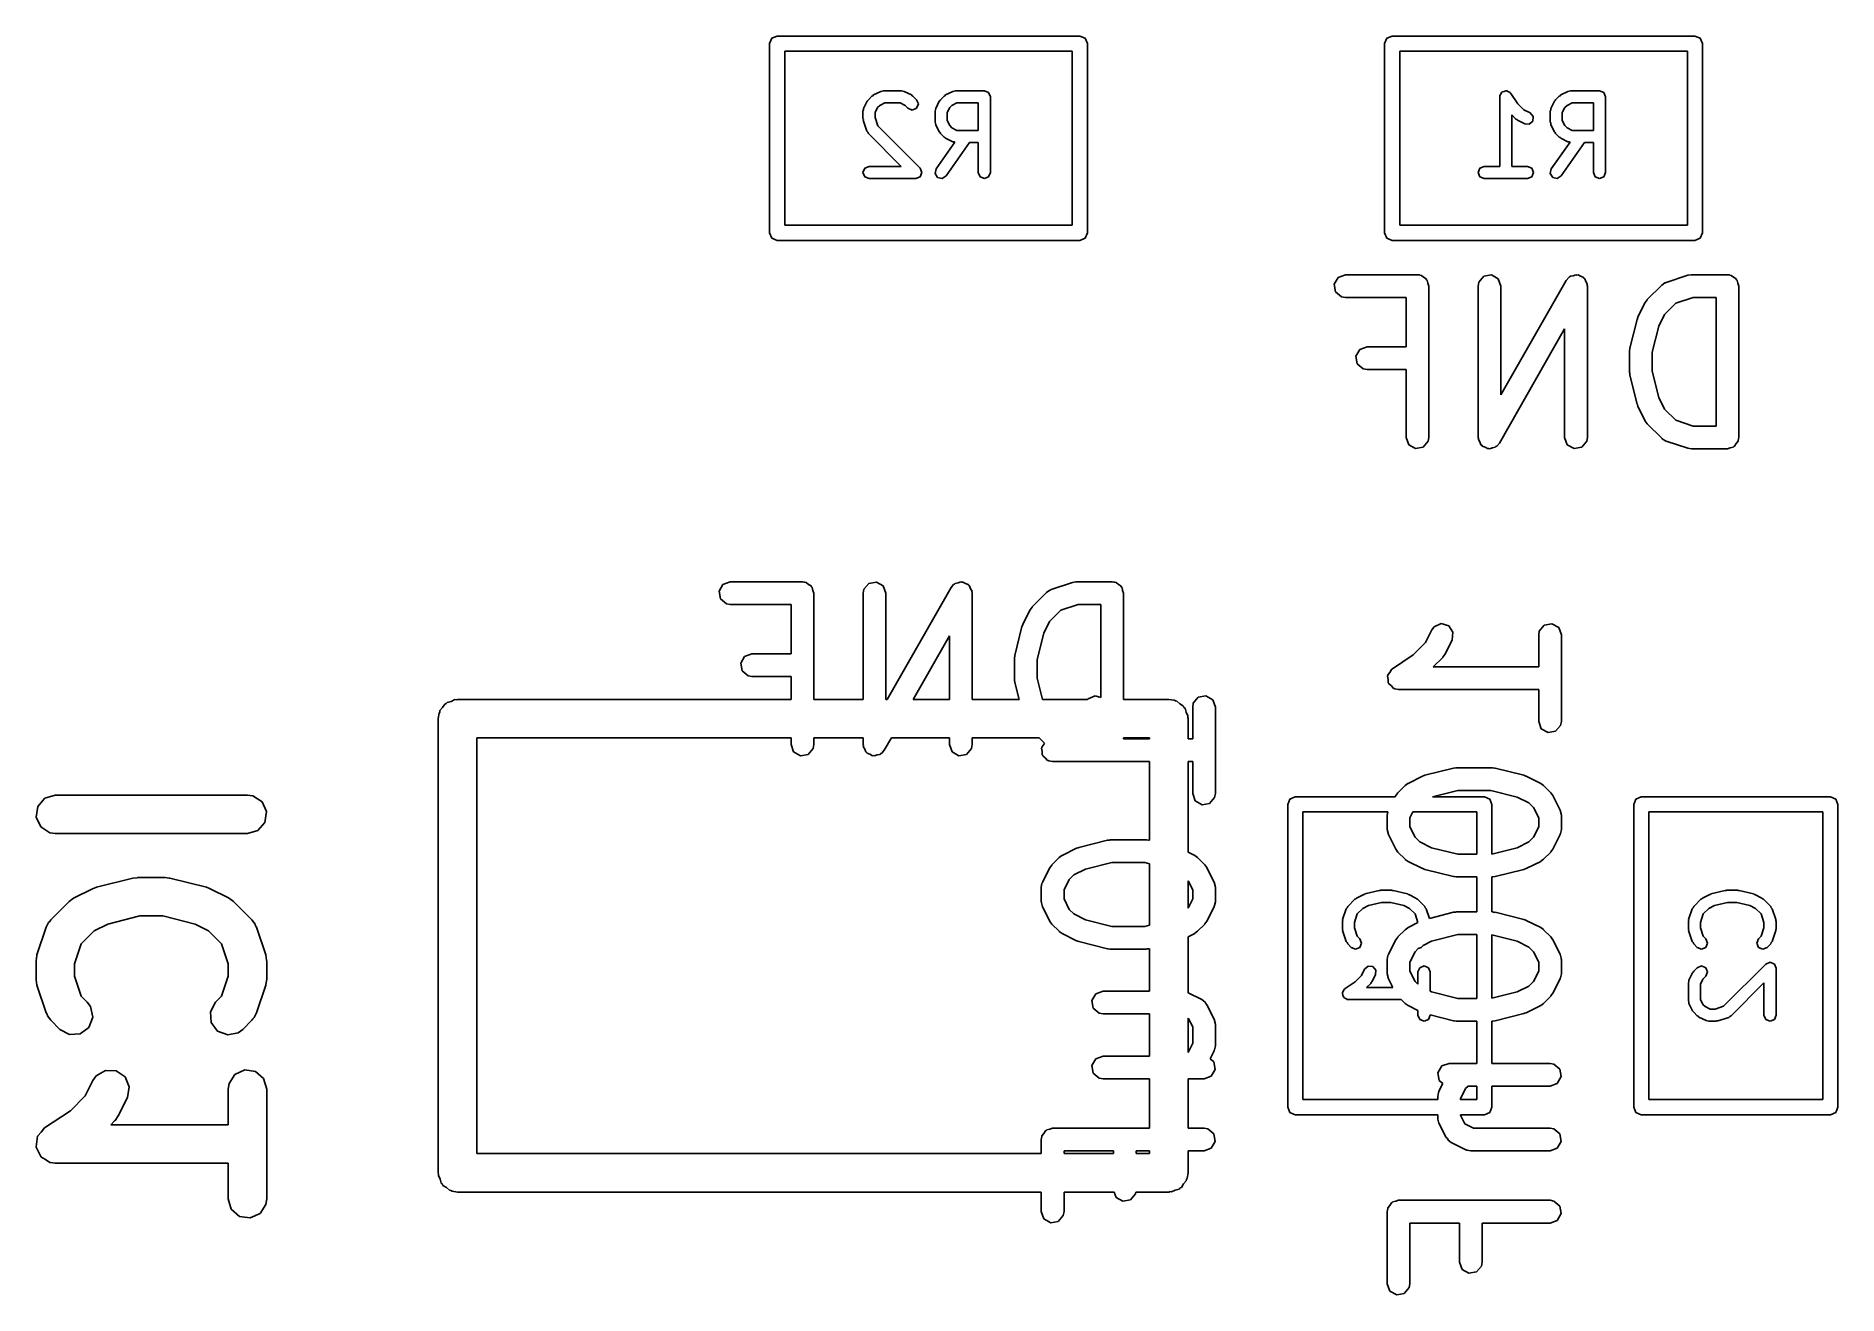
# Model space of a CAD drawing. Extents: x 5.058 to 5.527, y -4.411 to -4.083.
import ezdxf

# ---------------------------------------------------------------- set-up
doc = ezdxf.new("R2010")
doc.units = 0
doc.header["$MEASUREMENT"] = 0
doc.layers.add('BLACK', color=7, linetype='CONTINUOUS')

msp = doc.modelspace()

# ---------------------------------------------------------------- linework, layer by layer
at = {"layer": 'BLACK', "linetype": 'CONTINUOUS'}
for p, q in [((5.24866, -4.08539), (5.24924, -4.084)), ((5.24866, -4.13461), (5.24866, -4.08539)), ((5.24924, -4.084), (5.25063, -4.08343)), ((5.25063, -4.08343), (5.32937, -4.08343)), ((5.32937, -4.08343), (5.33076, -4.084)), ((5.33076, -4.084), (5.33134, -4.08539)), ((5.33134, -4.08539), (5.33134, -4.13461)), ((5.40866, -4.08539), (5.40924, -4.084)), ((5.40866, -4.13461), (5.40866, -4.08539)), ((5.40924, -4.084), (5.41063, -4.08343)), ((5.41063, -4.08343), (5.48937, -4.08343)), ((5.48937, -4.08343), (5.49076, -4.084)), ((5.49076, -4.084), (5.49134, -4.08539)), ((5.49134, -4.08539), (5.49134, -4.13461)), ((5.2526, -4.08736), (5.2526, -4.13264)), ((5.3274, -4.08736), (5.2526, -4.08736)), ((5.3274, -4.13264), (5.3274, -4.08736)), ((5.4126, -4.08736), (5.4126, -4.13264)), ((5.4874, -4.08736), (5.4126, -4.08736)), ((5.4874, -4.13264), (5.4874, -4.08736)), ((5.27312, -4.10227), (5.27406, -4.10039)), ((5.27406, -4.10039), (5.27426, -4.10022)), ((5.27426, -4.10022), (5.27436, -4.09998)), ((5.27436, -4.09998), (5.27529, -4.09904)), ((5.27529, -4.09904), (5.27553, -4.09894)), ((5.27553, -4.09894), (5.2757, -4.09875)), ((5.2757, -4.09875), (5.27758, -4.09781)), ((5.27865, -4.10079), (5.27734, -4.10145)), ((5.27758, -4.09781), (5.27794, -4.09779)), ((5.27794, -4.09779), (5.27828, -4.09765)), ((5.27828, -4.09765), (5.28297, -4.09765)), ((5.2826, -4.10079), (5.27865, -4.10079)), ((5.28391, -4.10145), (5.2826, -4.10079)), ((5.28297, -4.09765), (5.28331, -4.09779)), ((5.28331, -4.09779), (5.28367, -4.09781)), ((5.28367, -4.09781), (5.28555, -4.09875)), ((5.28555, -4.09875), (5.28572, -4.09894)), ((5.28572, -4.09894), (5.28596, -4.09904)), ((5.28596, -4.09904), (5.2869, -4.09998)), ((5.2869, -4.09998), (5.28736, -4.10109)), ((5.28736, -4.10109), (5.2869, -4.10221)), ((5.29187, -4.10227), (5.29281, -4.10039)), ((5.29281, -4.10039), (5.29301, -4.10022)), ((5.29301, -4.10022), (5.2931, -4.09998)), ((5.2931, -4.09998), (5.29404, -4.09904)), ((5.29404, -4.09904), (5.29428, -4.09894)), ((5.29428, -4.09894), (5.29445, -4.09875)), ((5.29445, -4.09875), (5.29633, -4.09781)), ((5.2974, -4.10079), (5.29609, -4.10145)), ((5.29633, -4.09781), (5.29669, -4.09779)), ((5.29669, -4.09779), (5.29703, -4.09765)), ((5.29703, -4.09765), (5.30453, -4.09765)), ((5.30295, -4.10079), (5.2974, -4.10079)), ((5.30295, -4.10796), (5.30295, -4.10079)), ((5.30453, -4.09765), (5.30564, -4.09811)), ((5.30564, -4.09811), (5.3061, -4.09922)), ((5.3061, -4.09922), (5.3061, -4.11891)), ((5.43858, -4.09922), (5.43864, -4.09907)), ((5.43858, -4.11733), (5.43858, -4.09922)), ((5.43861, -4.09891), (5.43887, -4.09853)), ((5.43864, -4.09907), (5.43861, -4.09891)), ((5.43887, -4.09853), (5.43904, -4.09811)), ((5.43904, -4.09811), (5.43919, -4.09804)), ((5.43919, -4.09804), (5.43928, -4.09791)), ((5.43928, -4.09791), (5.43973, -4.09782)), ((5.43973, -4.09782), (5.44016, -4.09765)), ((5.44016, -4.09765), (5.44031, -4.09771)), ((5.44031, -4.09771), (5.44047, -4.09768)), ((5.44047, -4.09768), (5.44085, -4.09793)), ((5.44085, -4.09793), (5.44127, -4.09811)), ((5.44127, -4.09811), (5.44133, -4.09826)), ((5.44133, -4.09826), (5.44147, -4.09835)), ((5.44147, -4.09835), (5.44326, -4.10103)), ((5.44326, -4.10103), (5.44484, -4.10261)), ((5.45187, -4.10227), (5.45281, -4.10039)), ((5.45281, -4.10039), (5.45301, -4.10022)), ((5.45301, -4.10022), (5.4531, -4.09998)), ((5.4531, -4.09998), (5.45404, -4.09904)), ((5.45404, -4.09904), (5.45428, -4.09894)), ((5.45428, -4.09894), (5.45445, -4.09875)), ((5.45445, -4.09875), (5.45633, -4.09781)), ((5.4574, -4.10079), (5.45609, -4.10145)), ((5.45633, -4.09781), (5.45669, -4.09779)), ((5.45669, -4.09779), (5.45703, -4.09765)), ((5.45703, -4.09765), (5.46453, -4.09765)), ((5.46295, -4.10079), (5.4574, -4.10079)), ((5.46295, -4.10796), (5.46295, -4.10079)), ((5.46453, -4.09765), (5.46564, -4.09811)), ((5.46564, -4.09811), (5.4661, -4.09922)), ((5.4661, -4.09922), (5.4661, -4.11891)), ((5.27296, -4.10297), (5.2731, -4.10263)), ((5.27296, -4.10484), (5.27296, -4.10297)), ((5.27306, -4.10508), (5.27296, -4.10484)), ((5.27304, -4.10534), (5.27306, -4.10508)), ((5.27398, -4.10815), (5.27304, -4.10534)), ((5.2731, -4.10263), (5.27312, -4.10227)), ((5.27676, -4.10203), (5.27611, -4.10334)), ((5.27611, -4.10334), (5.27611, -4.10459)), ((5.27611, -4.10459), (5.27685, -4.10681)), ((5.27734, -4.10145), (5.27676, -4.10203)), ((5.28467, -4.10221), (5.28391, -4.10145)), ((5.28578, -4.10267), (5.28467, -4.10221)), ((5.2869, -4.10221), (5.28578, -4.10267)), ((5.29171, -4.10297), (5.29185, -4.10263)), ((5.29171, -4.10578), (5.29171, -4.10297)), ((5.29185, -4.10612), (5.29171, -4.10578)), ((5.29185, -4.10263), (5.29187, -4.10227)), ((5.29551, -4.10203), (5.29486, -4.10334)), ((5.29486, -4.10334), (5.29486, -4.10541)), ((5.29486, -4.10541), (5.29551, -4.10672)), ((5.29609, -4.10145), (5.29551, -4.10203)), ((5.44279, -4.10502), (5.44173, -4.10396)), ((5.44173, -4.10396), (5.44173, -4.11733)), ((5.44303, -4.10512), (5.44279, -4.10502)), ((5.4432, -4.10532), (5.44303, -4.10512)), ((5.44508, -4.10625), (5.4432, -4.10532)), ((5.44484, -4.10261), (5.44649, -4.10344)), ((5.44719, -4.10555), (5.44628, -4.10634)), ((5.44649, -4.10344), (5.44728, -4.10435)), ((5.44728, -4.10435), (5.44719, -4.10555)), ((5.45171, -4.10297), (5.45185, -4.10263)), ((5.45171, -4.10578), (5.45171, -4.10297)), ((5.45185, -4.10612), (5.45171, -4.10578)), ((5.45185, -4.10263), (5.45187, -4.10227)), ((5.45551, -4.10203), (5.45486, -4.10334)), ((5.45486, -4.10334), (5.45486, -4.10541)), ((5.45486, -4.10541), (5.45551, -4.10672)), ((5.45609, -4.10145), (5.45551, -4.10203)), ((5.27422, -4.10843), (5.27398, -4.10815)), ((5.27436, -4.10877), (5.27422, -4.10843)), ((5.28292, -4.11733), (5.27436, -4.10877)), ((5.27685, -4.10681), (5.28783, -4.11779)), ((5.29187, -4.10649), (5.29185, -4.10612)), ((5.29281, -4.10836), (5.29187, -4.10649)), ((5.29301, -4.10853), (5.29281, -4.10836)), ((5.2931, -4.10877), (5.29301, -4.10853)), ((5.29404, -4.10971), (5.2931, -4.10877)), ((5.29428, -4.10981), (5.29404, -4.10971)), ((5.29445, -4.11), (5.29428, -4.10981)), ((5.29633, -4.11094), (5.29445, -4.11)), ((5.29551, -4.10672), (5.29609, -4.1073)), ((5.29609, -4.1073), (5.2974, -4.10796)), ((5.2974, -4.10796), (5.30295, -4.10796)), ((5.44628, -4.10634), (5.44508, -4.10625)), ((5.45187, -4.10649), (5.45185, -4.10612)), ((5.45281, -4.10836), (5.45187, -4.10649)), ((5.45301, -4.10853), (5.45281, -4.10836)), ((5.4531, -4.10877), (5.45301, -4.10853)), ((5.45404, -4.10971), (5.4531, -4.10877)), ((5.45428, -4.10981), (5.45404, -4.10971)), ((5.45445, -4.11), (5.45428, -4.10981)), ((5.45633, -4.11094), (5.45445, -4.11)), ((5.45551, -4.10672), (5.45609, -4.1073)), ((5.45609, -4.1073), (5.4574, -4.10796)), ((5.4574, -4.10796), (5.46295, -4.10796)), ((5.29199, -4.118), (5.29687, -4.11104)), ((5.30066, -4.11111), (5.29457, -4.11981)), ((5.29669, -4.11097), (5.29633, -4.11094)), ((5.29687, -4.11104), (5.29669, -4.11097)), ((5.30295, -4.11111), (5.30066, -4.11111)), ((5.30295, -4.11891), (5.30295, -4.11111)), ((5.45199, -4.118), (5.45687, -4.11104)), ((5.46066, -4.11111), (5.45457, -4.11981)), ((5.45669, -4.11097), (5.45633, -4.11094)), ((5.45687, -4.11104), (5.45669, -4.11097)), ((5.46295, -4.11111), (5.46066, -4.11111)), ((5.46295, -4.11891), (5.46295, -4.11111)), ((5.27296, -4.11891), (5.27342, -4.11779)), ((5.27342, -4.12002), (5.27296, -4.11891)), ((5.27342, -4.11779), (5.27453, -4.11733)), ((5.27453, -4.11733), (5.28292, -4.11733)), ((5.28783, -4.11779), (5.28829, -4.11891)), ((5.28829, -4.11891), (5.28783, -4.12002)), ((5.29173, -4.11918), (5.29199, -4.118)), ((5.29238, -4.1202), (5.29173, -4.11918)), ((5.29457, -4.11981), (5.29355, -4.12046)), ((5.30342, -4.12002), (5.30295, -4.11891)), ((5.3061, -4.11891), (5.30564, -4.12002)), ((5.43296, -4.11891), (5.43342, -4.11779)), ((5.43342, -4.12002), (5.43296, -4.11891)), ((5.43342, -4.11779), (5.43453, -4.11733)), ((5.43453, -4.11733), (5.43858, -4.11733)), ((5.44173, -4.11733), (5.44578, -4.11733)), ((5.44578, -4.11733), (5.4469, -4.11779)), ((5.4469, -4.11779), (5.44736, -4.11891)), ((5.44736, -4.11891), (5.4469, -4.12002)), ((5.45173, -4.11918), (5.45199, -4.118)), ((5.45238, -4.1202), (5.45173, -4.11918)), ((5.45457, -4.11981), (5.45355, -4.12046)), ((5.46342, -4.12002), (5.46295, -4.11891)), ((5.4661, -4.11891), (5.46564, -4.12002)), ((5.27453, -4.12048), (5.27342, -4.12002)), ((5.28672, -4.12048), (5.27453, -4.12048)), ((5.28783, -4.12002), (5.28672, -4.12048)), ((5.29355, -4.12046), (5.29238, -4.1202)), ((5.30453, -4.12048), (5.30342, -4.12002)), ((5.30564, -4.12002), (5.30453, -4.12048)), ((5.43453, -4.12048), (5.43342, -4.12002)), ((5.44578, -4.12048), (5.43453, -4.12048)), ((5.4469, -4.12002), (5.44578, -4.12048)), ((5.45355, -4.12046), (5.45238, -4.1202)), ((5.46453, -4.12048), (5.46342, -4.12002)), ((5.46564, -4.12002), (5.46453, -4.12048)), ((5.2526, -4.13264), (5.3274, -4.13264)), ((5.4126, -4.13264), (5.4874, -4.13264)), ((5.24924, -4.136), (5.24866, -4.13461)), ((5.25063, -4.13657), (5.24924, -4.136)), ((5.32937, -4.13657), (5.25063, -4.13657)), ((5.33076, -4.136), (5.32937, -4.13657)), ((5.33134, -4.13461), (5.33076, -4.136)), ((5.40924, -4.136), (5.40866, -4.13461)), ((5.41063, -4.13657), (5.40924, -4.136)), ((5.48937, -4.13657), (5.41063, -4.13657)), ((5.49076, -4.136), (5.48937, -4.13657)), ((5.49134, -4.13461), (5.49076, -4.136)), ((5.39554, -4.14793), (5.39655, -4.14618)), ((5.39589, -4.14992), (5.39554, -4.14793)), ((5.39655, -4.14618), (5.39844, -4.14549)), ((5.39844, -4.14549), (5.41719, -4.14549)), ((5.41719, -4.14549), (5.41758, -4.14556)), ((5.41758, -4.14556), (5.4177, -4.14553)), ((5.4177, -4.14553), (5.41782, -4.1456)), ((5.41782, -4.1456), (5.4182, -4.14567)), ((5.4182, -4.14567), (5.41879, -4.14616)), ((5.41879, -4.14616), (5.41945, -4.14654)), ((5.41945, -4.14654), (5.41954, -4.14679)), ((5.41954, -4.14679), (5.41975, -4.14696)), ((5.41975, -4.14696), (5.41988, -4.14772)), ((5.41988, -4.14772), (5.42014, -4.14844)), ((5.43299, -4.14844), (5.43316, -4.14743)), ((5.43316, -4.14743), (5.43446, -4.14588)), ((5.43446, -4.14588), (5.43645, -4.14553)), ((5.43645, -4.14553), (5.4382, -4.14654)), ((5.4382, -4.14654), (5.43889, -4.14844)), ((5.43889, -4.17669), (5.45587, -4.14698)), ((5.45587, -4.14698), (5.45653, -4.14619)), ((5.45653, -4.14619), (5.45678, -4.14609)), ((5.45678, -4.14609), (5.45696, -4.14588)), ((5.45696, -4.14588), (5.45771, -4.14575)), ((5.45771, -4.14575), (5.45842, -4.14549)), ((5.45842, -4.14549), (5.45868, -4.14558)), ((5.45868, -4.14558), (5.45895, -4.14553)), ((5.45895, -4.14553), (5.45961, -4.14591)), ((5.45961, -4.14591), (5.46032, -4.14617)), ((5.46032, -4.14617), (5.46046, -4.14641)), ((5.46046, -4.14641), (5.4607, -4.14654)), ((5.4607, -4.14654), (5.46096, -4.14726)), ((5.46096, -4.14726), (5.46134, -4.14791)), ((5.46134, -4.14791), (5.4613, -4.14818)), ((5.48072, -4.14823), (5.48156, -4.14764)), ((5.48156, -4.14764), (5.48174, -4.14762)), ((5.48174, -4.14762), (5.48187, -4.14751)), ((5.48187, -4.14751), (5.4875, -4.14564)), ((5.4875, -4.14564), (5.48837, -4.14551)), ((5.48837, -4.14551), (5.48843, -4.14549)), ((5.48843, -4.14549), (5.49781, -4.14549)), ((5.49781, -4.14549), (5.49819, -4.14556)), ((5.49819, -4.14556), (5.49832, -4.14553)), ((5.49832, -4.14553), (5.49843, -4.1456)), ((5.49843, -4.1456), (5.49882, -4.14567)), ((5.49882, -4.14567), (5.4994, -4.14616)), ((5.4994, -4.14616), (5.50007, -4.14654)), ((5.50007, -4.14654), (5.50016, -4.14679)), ((5.50016, -4.14679), (5.50036, -4.14696)), ((5.50036, -4.14696), (5.5005, -4.14772)), ((5.5005, -4.14772), (5.50076, -4.14844)), ((5.39743, -4.15121), (5.39589, -4.14992)), ((5.39844, -4.15139), (5.39743, -4.15121)), ((5.41424, -4.15139), (5.39844, -4.15139)), ((5.41424, -4.16424), (5.41424, -4.15139)), ((5.42014, -4.14844), (5.42014, -4.18781)), ((5.43299, -4.18781), (5.43299, -4.14844)), ((5.43889, -4.14844), (5.43889, -4.17669)), ((5.4613, -4.14818), (5.46139, -4.14844)), ((5.46139, -4.14844), (5.46139, -4.18781)), ((5.47454, -4.15649), (5.47642, -4.15274)), ((5.47642, -4.15274), (5.47694, -4.15203)), ((5.47694, -4.15203), (5.47697, -4.15198)), ((5.47697, -4.15198), (5.48072, -4.14823)), ((5.48891, -4.15139), (5.4844, -4.1529)), ((5.49485, -4.15139), (5.48891, -4.15139)), ((5.49485, -4.18486), (5.49485, -4.15139)), ((5.50076, -4.14844), (5.50076, -4.18781)), ((5.47244, -4.1646), (5.47432, -4.1571)), ((5.47432, -4.1571), (5.47453, -4.15663)), ((5.47453, -4.15663), (5.47454, -4.15649)), ((5.48149, -4.15581), (5.47997, -4.15884)), ((5.4844, -4.1529), (5.48149, -4.15581)), ((5.45548, -4.15956), (5.4385, -4.18928)), ((5.45548, -4.18781), (5.45548, -4.15956)), ((5.47997, -4.15884), (5.47826, -4.16568)), ((5.40116, -4.16668), (5.40217, -4.16493)), ((5.40151, -4.16866), (5.40116, -4.16668)), ((5.40217, -4.16493), (5.40407, -4.16424)), ((5.40407, -4.16424), (5.41424, -4.16424)), ((5.47236, -4.16531), (5.47246, -4.16473)), ((5.47236, -4.17094), (5.47236, -4.16531)), ((5.47246, -4.16473), (5.47244, -4.1646)), ((5.47826, -4.16568), (5.47826, -4.17057)), ((5.40306, -4.16996), (5.40151, -4.16866)), ((5.40407, -4.17014), (5.40306, -4.16996)), ((5.41424, -4.17014), (5.40407, -4.17014)), ((5.41424, -4.18781), (5.41424, -4.17014)), ((5.4724, -4.17107), (5.47236, -4.17094)), ((5.47244, -4.17165), (5.4724, -4.17107)), ((5.47826, -4.17057), (5.47997, -4.17741)), ((5.47432, -4.17915), (5.47244, -4.17165)), ((5.4744, -4.17927), (5.47432, -4.17915)), ((5.47454, -4.17976), (5.4744, -4.17927)), ((5.47642, -4.18351), (5.47454, -4.17976)), ((5.47997, -4.17741), (5.48149, -4.18044)), ((5.48149, -4.18044), (5.4844, -4.18335)), ((5.47646, -4.18355), (5.47642, -4.18351)), ((5.47697, -4.18427), (5.47646, -4.18355)), ((5.48072, -4.18802), (5.47697, -4.18427)), ((5.4844, -4.18335), (5.48891, -4.18486)), ((5.48891, -4.18486), (5.49485, -4.18486)), ((5.41493, -4.18971), (5.41424, -4.18781)), ((5.41668, -4.19072), (5.41493, -4.18971)), ((5.41997, -4.18882), (5.41867, -4.19037)), ((5.42014, -4.18781), (5.41997, -4.18882)), ((5.43308, -4.18807), (5.43299, -4.18781)), ((5.43303, -4.18834), (5.43308, -4.18807)), ((5.43342, -4.18899), (5.43303, -4.18834)), ((5.43368, -4.18971), (5.43342, -4.18899)), ((5.43391, -4.18984), (5.43368, -4.18971)), ((5.43405, -4.19008), (5.43391, -4.18984)), ((5.43477, -4.19034), (5.43405, -4.19008)), ((5.43759, -4.19016), (5.43742, -4.19037)), ((5.43785, -4.19006), (5.43759, -4.19016)), ((5.4385, -4.18928), (5.43785, -4.19006)), ((5.45617, -4.18971), (5.45548, -4.18781)), ((5.45792, -4.19072), (5.45617, -4.18971)), ((5.46121, -4.18882), (5.45991, -4.19037)), ((5.46139, -4.18781), (5.46121, -4.18882)), ((5.48088, -4.1881), (5.48072, -4.18802)), ((5.48097, -4.18825), (5.48088, -4.1881)), ((5.48187, -4.18874), (5.48097, -4.18825)), ((5.4875, -4.19061), (5.48187, -4.18874)), ((5.49945, -4.19016), (5.49928, -4.19037)), ((5.4997, -4.19007), (5.49945, -4.19016)), ((5.50009, -4.18941), (5.4997, -4.19007)), ((5.50058, -4.18882), (5.50009, -4.18941)), ((5.50065, -4.18844), (5.50058, -4.18882)), ((5.50071, -4.18832), (5.50065, -4.18844)), ((5.50076, -4.18781), (5.50069, -4.18819)), ((5.50069, -4.18819), (5.50071, -4.18832)), ((5.41867, -4.19037), (5.41668, -4.19072)), ((5.43543, -4.19072), (5.43477, -4.19034)), ((5.4357, -4.19067), (5.43543, -4.19072)), ((5.43595, -4.19076), (5.4357, -4.19067)), ((5.43667, -4.1905), (5.43595, -4.19076)), ((5.43742, -4.19037), (5.43667, -4.1905)), ((5.45991, -4.19037), (5.45792, -4.19072)), ((5.48756, -4.19061), (5.4875, -4.19061)), ((5.48843, -4.19076), (5.48756, -4.19061)), ((5.49781, -4.19076), (5.48843, -4.19076)), ((5.49853, -4.1905), (5.49781, -4.19076)), ((5.49928, -4.19037), (5.49853, -4.1905)), ((5.23554, -4.22781), (5.23655, -4.22606)), ((5.23655, -4.22606), (5.23844, -4.22537)), ((5.23844, -4.22537), (5.25719, -4.22537)), ((5.25719, -4.22537), (5.25758, -4.22543)), ((5.25758, -4.22543), (5.2577, -4.22541)), ((5.2577, -4.22541), (5.25782, -4.22548)), ((5.25782, -4.22548), (5.2582, -4.22554)), ((5.2582, -4.22554), (5.25879, -4.22604)), ((5.25879, -4.22604), (5.25945, -4.22642)), ((5.25945, -4.22642), (5.25954, -4.22667)), ((5.25954, -4.22667), (5.25975, -4.22684)), ((5.25975, -4.22684), (5.25988, -4.2276)), ((5.25988, -4.2276), (5.26014, -4.22832)), ((5.27299, -4.22832), (5.27316, -4.22731)), ((5.27316, -4.22731), (5.27446, -4.22576)), ((5.27446, -4.22576), (5.27645, -4.22541)), ((5.27645, -4.22541), (5.2782, -4.22642)), ((5.2782, -4.22642), (5.27889, -4.22832)), ((5.27925, -4.25594), (5.29587, -4.22685)), ((5.29587, -4.22685), (5.29653, -4.22607)), ((5.29653, -4.22607), (5.29678, -4.22597)), ((5.29678, -4.22597), (5.29696, -4.22576)), ((5.29696, -4.22576), (5.29771, -4.22563)), ((5.29771, -4.22563), (5.29842, -4.22537)), ((5.29842, -4.22537), (5.29868, -4.22546)), ((5.29868, -4.22546), (5.29895, -4.22541)), ((5.29895, -4.22541), (5.29961, -4.22579)), ((5.29961, -4.22579), (5.30032, -4.22605)), ((5.30032, -4.22605), (5.30046, -4.22628)), ((5.30046, -4.22628), (5.3007, -4.22642)), ((5.3007, -4.22642), (5.30096, -4.22714)), ((5.30096, -4.22714), (5.30134, -4.22779)), ((5.32072, -4.22811), (5.32156, -4.22752)), ((5.32156, -4.22752), (5.32174, -4.2275)), ((5.32174, -4.2275), (5.32187, -4.22739)), ((5.32187, -4.22739), (5.3275, -4.22552)), ((5.3275, -4.22552), (5.32837, -4.22539)), ((5.32837, -4.22539), (5.32843, -4.22537)), ((5.32843, -4.22537), (5.33781, -4.22537)), ((5.33781, -4.22537), (5.33819, -4.22543)), ((5.33819, -4.22543), (5.33832, -4.22541)), ((5.33832, -4.22541), (5.33843, -4.22548)), ((5.33843, -4.22548), (5.33882, -4.22554)), ((5.33882, -4.22554), (5.3394, -4.22604)), ((5.3394, -4.22604), (5.34007, -4.22642)), ((5.34007, -4.22642), (5.34016, -4.22667)), ((5.34016, -4.22667), (5.34036, -4.22684)), ((5.34036, -4.22684), (5.3405, -4.2276)), ((5.3405, -4.2276), (5.34076, -4.22832)), ((5.23589, -4.2298), (5.23554, -4.22781)), ((5.23743, -4.23109), (5.23589, -4.2298)), ((5.23844, -4.23127), (5.23743, -4.23109)), ((5.25424, -4.23127), (5.23844, -4.23127)), ((5.25424, -4.24411), (5.25424, -4.23127)), ((5.26014, -4.22832), (5.26014, -4.25594)), ((5.27299, -4.25594), (5.27299, -4.22832)), ((5.27889, -4.22832), (5.27889, -4.25594)), ((5.30134, -4.22779), (5.3013, -4.22806)), ((5.3013, -4.22806), (5.30139, -4.22832)), ((5.30139, -4.22832), (5.30139, -4.25594)), ((5.31642, -4.23262), (5.31694, -4.23191)), ((5.31694, -4.23191), (5.31697, -4.23186)), ((5.31697, -4.23186), (5.32072, -4.22811)), ((5.32891, -4.23127), (5.3244, -4.23277)), ((5.33485, -4.23127), (5.32891, -4.23127)), ((5.33485, -4.25541), (5.33485, -4.23127)), ((5.34076, -4.22832), (5.34076, -4.25594)), ((5.31244, -4.24448), (5.31432, -4.23698)), ((5.31432, -4.23698), (5.31453, -4.23651)), ((5.31453, -4.23651), (5.31454, -4.23637)), ((5.31454, -4.23637), (5.31642, -4.23262)), ((5.32149, -4.23569), (5.31997, -4.23872)), ((5.3244, -4.23277), (5.32149, -4.23569)), ((5.42091, -4.23785), (5.42152, -4.23703)), ((5.42152, -4.23703), (5.42337, -4.23622)), ((5.42337, -4.23622), (5.42531, -4.2368)), ((5.42531, -4.2368), (5.42642, -4.23849)), ((5.44889, -4.23816), (5.45019, -4.23661)), ((5.45019, -4.23661), (5.45218, -4.23626)), ((5.45218, -4.23626), (5.45393, -4.23727)), ((5.29548, -4.23944), (5.28605, -4.25594)), ((5.29548, -4.25594), (5.29548, -4.23944)), ((5.31997, -4.23872), (5.31826, -4.24556)), ((5.41604, -4.24438), (5.41925, -4.24117)), ((5.41925, -4.24117), (5.42091, -4.23785)), ((5.42619, -4.24049), (5.42431, -4.24424)), ((5.42642, -4.23849), (5.42619, -4.24049)), ((5.44872, -4.23917), (5.44889, -4.23816)), ((5.44872, -4.24747), (5.44872, -4.23917)), ((5.45393, -4.23727), (5.45462, -4.23917)), ((5.45462, -4.23917), (5.45462, -4.26167)), ((5.24116, -4.24655), (5.24217, -4.2448)), ((5.24217, -4.2448), (5.24407, -4.24411)), ((5.24407, -4.24411), (5.25424, -4.24411)), ((5.31236, -4.24519), (5.31246, -4.24461)), ((5.31236, -4.25082), (5.31236, -4.24519)), ((5.31246, -4.24461), (5.31244, -4.24448)), ((5.31826, -4.24556), (5.31826, -4.25045)), ((5.41066, -4.24796), (5.41604, -4.24438)), ((5.42376, -4.24501), (5.4213, -4.24747)), ((5.42379, -4.24495), (5.42376, -4.24501)), ((5.42431, -4.24424), (5.42379, -4.24495)), ((5.24151, -4.24854), (5.24116, -4.24655)), ((5.24306, -4.24984), (5.24151, -4.24854)), ((5.24407, -4.25002), (5.24306, -4.24984)), ((5.25424, -4.25002), (5.24407, -4.25002)), ((5.25424, -4.25594), (5.25424, -4.25002)), ((5.3124, -4.25094), (5.31236, -4.25082)), ((5.31244, -4.25153), (5.3124, -4.25094)), ((5.31826, -4.25045), (5.31964, -4.25594)), ((5.40939, -4.24991), (5.40948, -4.24976)), ((5.40954, -4.25075), (5.40939, -4.24991)), ((5.40946, -4.24959), (5.40997, -4.2489)), ((5.40948, -4.24976), (5.40946, -4.24959)), ((5.40959, -4.25161), (5.40954, -4.25075)), ((5.40997, -4.2489), (5.4104, -4.24816)), ((5.4104, -4.24816), (5.41056, -4.2481)), ((5.41056, -4.2481), (5.41066, -4.24796)), ((5.4213, -4.24747), (5.44872, -4.24747)), ((5.31355, -4.25594), (5.31244, -4.25153)), ((5.33139, -4.25594), (5.33152, -4.25577)), ((5.33152, -4.25577), (5.33337, -4.25497)), ((5.33337, -4.25497), (5.33485, -4.25541)), ((5.35889, -4.25691), (5.36019, -4.25536)), ((5.36019, -4.25536), (5.36218, -4.25501)), ((5.36218, -4.25501), (5.36393, -4.25602)), ((5.40971, -4.25173), (5.40959, -4.25161)), ((5.40974, -4.2519), (5.40971, -4.25173)), ((5.4104, -4.25245), (5.40974, -4.2519)), ((5.41099, -4.25307), (5.4104, -4.25245)), ((5.41116, -4.25309), (5.41099, -4.25307)), ((5.41129, -4.25319), (5.41116, -4.25309)), ((5.4123, -4.25337), (5.41129, -4.25319)), ((5.44872, -4.25337), (5.4123, -4.25337)), ((5.44872, -4.26167), (5.44872, -4.25337)), ((5.16248, -4.26094), (5.16269, -4.25952)), ((5.16269, -4.25952), (5.16288, -4.25922)), ((5.16288, -4.25922), (5.16293, -4.25886)), ((5.16293, -4.25886), (5.16363, -4.25806)), ((5.16363, -4.25806), (5.16421, -4.25716)), ((5.16421, -4.25716), (5.16454, -4.25701)), ((5.16454, -4.25701), (5.16478, -4.25674)), ((5.16478, -4.25674), (5.1658, -4.25644)), ((5.1658, -4.25644), (5.16678, -4.25599)), ((5.16678, -4.25599), (5.16713, -4.25605)), ((5.16713, -4.25605), (5.16748, -4.25594)), ((5.16748, -4.25594), (5.25424, -4.25594)), ((5.26014, -4.25594), (5.27299, -4.25594)), ((5.27889, -4.25594), (5.27925, -4.25594)), ((5.28605, -4.25594), (5.29548, -4.25594)), ((5.30139, -4.25594), (5.31355, -4.25594)), ((5.31964, -4.25594), (5.33139, -4.25594)), ((5.34076, -4.25594), (5.35252, -4.25594)), ((5.35252, -4.25594), (5.35394, -4.25615)), ((5.35394, -4.25615), (5.35424, -4.25635)), ((5.35424, -4.25635), (5.3546, -4.2564)), ((5.3546, -4.2564), (5.35541, -4.2571)), ((5.35541, -4.2571), (5.3563, -4.25768)), ((5.3563, -4.25768), (5.35645, -4.25801)), ((5.35645, -4.25801), (5.35673, -4.25824)), ((5.35673, -4.25824), (5.35703, -4.25927)), ((5.35703, -4.25927), (5.35747, -4.26024)), ((5.35747, -4.26024), (5.35742, -4.2606)), ((5.35872, -4.25792), (5.35889, -4.25691)), ((5.35872, -4.26621), (5.35872, -4.25792)), ((5.36393, -4.25602), (5.36462, -4.25792)), ((5.36462, -4.25792), (5.36462, -4.28042)), ((5.16248, -4.37906), (5.16248, -4.26094)), ((5.35742, -4.2606), (5.35752, -4.26094)), ((5.35752, -4.26094), (5.35752, -4.26621)), ((5.44941, -4.26357), (5.44872, -4.26167)), ((5.45116, -4.26458), (5.44941, -4.26357)), ((5.45314, -4.26423), (5.45116, -4.26458)), ((5.45444, -4.26268), (5.45314, -4.26423)), ((5.45462, -4.26167), (5.45444, -4.26268)), ((5.25424, -4.26594), (5.17248, -4.26594)), ((5.17248, -4.26594), (5.17248, -4.37406)), ((5.25424, -4.26769), (5.25424, -4.26594)), ((5.25493, -4.26959), (5.25424, -4.26769)), ((5.25668, -4.2706), (5.25493, -4.26959)), ((5.25997, -4.2687), (5.25867, -4.27025)), ((5.26014, -4.26769), (5.25997, -4.2687)), ((5.27299, -4.26594), (5.26014, -4.26594)), ((5.26014, -4.26594), (5.26014, -4.26769)), ((5.27299, -4.26769), (5.27299, -4.26594)), ((5.27308, -4.26795), (5.27299, -4.26769)), ((5.27303, -4.26821), (5.27308, -4.26795)), ((5.27342, -4.26887), (5.27303, -4.26821)), ((5.27368, -4.26959), (5.27342, -4.26887)), ((5.27391, -4.26972), (5.27368, -4.26959)), ((5.27405, -4.26996), (5.27391, -4.26972)), ((5.27785, -4.26994), (5.27759, -4.27004)), ((5.2785, -4.26915), (5.27785, -4.26994)), ((5.28034, -4.26594), (5.2785, -4.26915)), ((5.29548, -4.26594), (5.28034, -4.26594)), ((5.29548, -4.26769), (5.29548, -4.26594)), ((5.29617, -4.26959), (5.29548, -4.26769)), ((5.29792, -4.2706), (5.29617, -4.26959)), ((5.30121, -4.2687), (5.29991, -4.27025)), ((5.30139, -4.26769), (5.30121, -4.2687)), ((5.30139, -4.26594), (5.30139, -4.26769)), ((5.31876, -4.26594), (5.30139, -4.26594)), ((5.32015, -4.26733), (5.31876, -4.26594)), ((5.31939, -4.26865), (5.31948, -4.26851)), ((5.31954, -4.2695), (5.31939, -4.26865)), ((5.31946, -4.26834), (5.31997, -4.26765)), ((5.31948, -4.26851), (5.31946, -4.26834)), ((5.31959, -4.27035), (5.31954, -4.2695)), ((5.31997, -4.26765), (5.32015, -4.26733)), ((5.34076, -4.26594), (5.34076, -4.26621)), ((5.34752, -4.26594), (5.34076, -4.26594)), ((5.34076, -4.26621), (5.34752, -4.26621)), ((5.34752, -4.26621), (5.34752, -4.26594)), ((5.35752, -4.26621), (5.35872, -4.26621)), ((5.25867, -4.27025), (5.25668, -4.2706)), ((5.27477, -4.27022), (5.27405, -4.26996)), ((5.27543, -4.2706), (5.27477, -4.27022)), ((5.2757, -4.27055), (5.27543, -4.2706)), ((5.27595, -4.27064), (5.2757, -4.27055)), ((5.27667, -4.27038), (5.27595, -4.27064)), ((5.27742, -4.27025), (5.27667, -4.27038)), ((5.27759, -4.27004), (5.27742, -4.27025)), ((5.29991, -4.27025), (5.29792, -4.2706)), ((5.31971, -4.27048), (5.31959, -4.27035)), ((5.31974, -4.27064), (5.31971, -4.27048)), ((5.3204, -4.27119), (5.31974, -4.27064)), ((5.32099, -4.27181), (5.3204, -4.27119)), ((5.32116, -4.27183), (5.32099, -4.27181)), ((5.32129, -4.27194), (5.32116, -4.27183)), ((5.3223, -4.27212), (5.32129, -4.27194)), ((5.34752, -4.27212), (5.3223, -4.27212)), ((5.34752, -4.29258), (5.34752, -4.27212)), ((5.35872, -4.27212), (5.35752, -4.27212)), ((5.35752, -4.27212), (5.35752, -4.29566)), ((5.35872, -4.28042), (5.35872, -4.27212)), ((5.41908, -4.27568), (5.42658, -4.2738)), ((5.42658, -4.2738), (5.42717, -4.27376)), ((5.42717, -4.27376), (5.4273, -4.27371)), ((5.4273, -4.27371), (5.43667, -4.27371)), ((5.43667, -4.27371), (5.43725, -4.27382)), ((5.43725, -4.27382), (5.43739, -4.2738)), ((5.43739, -4.2738), (5.44489, -4.27568)), ((5.41209, -4.2802), (5.41396, -4.27833)), ((5.41396, -4.27833), (5.41468, -4.27782)), ((5.41468, -4.27782), (5.41473, -4.27778)), ((5.41473, -4.27778), (5.41848, -4.2759)), ((5.41848, -4.2759), (5.41897, -4.27576)), ((5.41897, -4.27576), (5.41908, -4.27568)), ((5.44489, -4.27568), (5.44535, -4.27588)), ((5.44535, -4.27588), (5.44549, -4.2759)), ((5.44549, -4.2759), (5.44924, -4.27778)), ((5.44924, -4.27778), (5.44995, -4.2783)), ((5.44995, -4.2783), (5.45001, -4.27833)), ((5.45001, -4.27833), (5.45188, -4.2802)), ((5.05791, -4.28654), (5.05831, -4.28375)), ((5.05831, -4.28375), (5.06015, -4.28163)), ((5.06015, -4.28163), (5.06286, -4.28084)), ((5.06286, -4.28084), (5.11286, -4.28084)), ((5.11286, -4.28084), (5.11428, -4.28104)), ((5.11428, -4.28104), (5.11664, -4.28257)), ((5.11664, -4.28257), (5.11781, -4.28513)), ((5.35941, -4.28231), (5.35872, -4.28042)), ((5.36116, -4.28332), (5.35941, -4.28231)), ((5.36314, -4.28297), (5.36116, -4.28332)), ((5.36444, -4.28143), (5.36314, -4.28297)), ((5.36462, -4.28042), (5.36444, -4.28143)), ((5.38343, -4.28323), (5.384, -4.28184)), ((5.38343, -4.36197), (5.38343, -4.28323)), ((5.384, -4.28184), (5.38539, -4.28126)), ((5.38539, -4.28126), (5.41139, -4.28126)), ((5.41139, -4.28126), (5.41153, -4.28097)), ((5.41153, -4.28097), (5.41206, -4.28026)), ((5.41206, -4.28026), (5.41209, -4.2802)), ((5.42766, -4.27962), (5.4211, -4.28126)), ((5.4211, -4.28126), (5.43461, -4.28126)), ((5.43631, -4.27962), (5.42766, -4.27962)), ((5.43461, -4.28126), (5.436, -4.28184)), ((5.436, -4.28184), (5.43657, -4.28323)), ((5.44314, -4.28133), (5.43631, -4.27962)), ((5.43657, -4.28323), (5.43657, -4.29614)), ((5.44617, -4.28284), (5.44314, -4.28133)), ((5.44737, -4.28404), (5.44617, -4.28284)), ((5.45188, -4.2802), (5.45239, -4.28093)), ((5.45239, -4.28093), (5.45243, -4.28097)), ((5.45243, -4.28097), (5.45431, -4.28472)), ((5.47343, -4.28323), (5.474, -4.28184)), ((5.47343, -4.36197), (5.47343, -4.28323)), ((5.474, -4.28184), (5.47539, -4.28126)), ((5.47539, -4.28126), (5.52461, -4.28126)), ((5.52461, -4.28126), (5.526, -4.28184)), ((5.526, -4.28184), (5.52657, -4.28323)), ((5.52657, -4.28323), (5.52657, -4.36197)), ((5.05907, -4.2891), (5.05791, -4.28654)), ((5.1174, -4.28792), (5.11556, -4.29004)), ((5.11781, -4.28513), (5.1174, -4.28792)), ((5.38736, -4.2852), (5.38736, -4.36)), ((5.40949, -4.2852), (5.38736, -4.2852)), ((5.40935, -4.28604), (5.40949, -4.2852)), ((5.40935, -4.28979), (5.40935, -4.28604)), ((5.41602, -4.2852), (5.41525, -4.28674)), ((5.41525, -4.28674), (5.41525, -4.28909)), ((5.43264, -4.2852), (5.41602, -4.2852)), ((5.43264, -4.29621), (5.43264, -4.2852)), ((5.44872, -4.28674), (5.44737, -4.28404)), ((5.44872, -4.28909), (5.44872, -4.28674)), ((5.45431, -4.28472), (5.4546, -4.2857)), ((5.4546, -4.2857), (5.45456, -4.28587)), ((5.45456, -4.28587), (5.45462, -4.28604)), ((5.45462, -4.28604), (5.45462, -4.28979)), ((5.47736, -4.2852), (5.47736, -4.36)), ((5.52264, -4.2852), (5.47736, -4.2852)), ((5.52264, -4.36), (5.52264, -4.2852)), ((5.06144, -4.29063), (5.05907, -4.2891)), ((5.06286, -4.29084), (5.06144, -4.29063)), ((5.11286, -4.29084), (5.06286, -4.29084)), ((5.11556, -4.29004), (5.11286, -4.29084)), ((5.32908, -4.29442), (5.33658, -4.29255)), ((5.33658, -4.29255), (5.33717, -4.29251)), ((5.33717, -4.29251), (5.3373, -4.29246)), ((5.3373, -4.29246), (5.34667, -4.29246)), ((5.34667, -4.29246), (5.34725, -4.29256)), ((5.34725, -4.29256), (5.34739, -4.29255)), ((5.34739, -4.29255), (5.34752, -4.29258)), ((5.40941, -4.28996), (5.40935, -4.28979)), ((5.40937, -4.29013), (5.40941, -4.28996)), ((5.40966, -4.29111), (5.40937, -4.29013)), ((5.41153, -4.29486), (5.40966, -4.29111)), ((5.41525, -4.28909), (5.4166, -4.29179)), ((5.4166, -4.29179), (5.4178, -4.29299)), ((5.4178, -4.29299), (5.42083, -4.2945)), ((5.44314, -4.2945), (5.44617, -4.29299)), ((5.44617, -4.29299), (5.44737, -4.29179)), ((5.44737, -4.29179), (5.44872, -4.28909)), ((5.45431, -4.29111), (5.45243, -4.29486)), ((5.45433, -4.29094), (5.45431, -4.29111)), ((5.45444, -4.2908), (5.45433, -4.29094)), ((5.45462, -4.28979), (5.45444, -4.2908)), ((5.32209, -4.29895), (5.32396, -4.29708)), ((5.32396, -4.29708), (5.32468, -4.29657)), ((5.32468, -4.29657), (5.32473, -4.29652)), ((5.32473, -4.29652), (5.32848, -4.29465)), ((5.32848, -4.29465), (5.32897, -4.2945)), ((5.32897, -4.2945), (5.32908, -4.29442)), ((5.35752, -4.29566), (5.35924, -4.29652)), ((5.35924, -4.29652), (5.35995, -4.29705)), ((5.35995, -4.29705), (5.36001, -4.29708)), ((5.36001, -4.29708), (5.36188, -4.29895)), ((5.41158, -4.2949), (5.41153, -4.29486)), ((5.41209, -4.29563), (5.41158, -4.2949)), ((5.41396, -4.2975), (5.41209, -4.29563)), ((5.41402, -4.29753), (5.41396, -4.2975)), ((5.41473, -4.29806), (5.41402, -4.29753)), ((5.41848, -4.29993), (5.41473, -4.29806)), ((5.42083, -4.2945), (5.42766, -4.29621)), ((5.42766, -4.29621), (5.43264, -4.29621)), ((5.43657, -4.29614), (5.44314, -4.2945)), ((5.44924, -4.29806), (5.44549, -4.29993)), ((5.44928, -4.29801), (5.44924, -4.29806)), ((5.45001, -4.2975), (5.44928, -4.29801)), ((5.45188, -4.29563), (5.45001, -4.2975)), ((5.45191, -4.29557), (5.45188, -4.29563)), ((5.45243, -4.29486), (5.45191, -4.29557)), ((5.07355, -4.30479), (5.08307, -4.30241)), ((5.08307, -4.30241), (5.08415, -4.30231)), ((5.08415, -4.30231), (5.08428, -4.30226)), ((5.08428, -4.30226), (5.09143, -4.30226)), ((5.09143, -4.30226), (5.0925, -4.30242)), ((5.0925, -4.30242), (5.09264, -4.30241)), ((5.09264, -4.30241), (5.10216, -4.30479)), ((5.31966, -4.30347), (5.32153, -4.29972)), ((5.32153, -4.29972), (5.32206, -4.29901)), ((5.32206, -4.29901), (5.32209, -4.29895)), ((5.3278, -4.30159), (5.3266, -4.30279)), ((5.33083, -4.30008), (5.3278, -4.30159)), ((5.33766, -4.29837), (5.33083, -4.30008)), ((5.34631, -4.29837), (5.33766, -4.29837)), ((5.34752, -4.29867), (5.34631, -4.29837)), ((5.34752, -4.31466), (5.34752, -4.29867)), ((5.36188, -4.29895), (5.36239, -4.29967)), ((5.36239, -4.29967), (5.36243, -4.29972)), ((5.36243, -4.29972), (5.36431, -4.30347)), ((5.41862, -4.29995), (5.41848, -4.29993)), ((5.41908, -4.30015), (5.41862, -4.29995)), ((5.42658, -4.30203), (5.41908, -4.30015)), ((5.42672, -4.30201), (5.42658, -4.30203)), ((5.4273, -4.30212), (5.42672, -4.30201)), ((5.43264, -4.30212), (5.4273, -4.30212)), ((5.43264, -4.31121), (5.43264, -4.30212)), ((5.43667, -4.30212), (5.43657, -4.30212)), ((5.43657, -4.30212), (5.43657, -4.31121)), ((5.4368, -4.30207), (5.43667, -4.30212)), ((5.43739, -4.30203), (5.4368, -4.30207)), ((5.44489, -4.30015), (5.43739, -4.30203)), ((5.445, -4.30008), (5.44489, -4.30015)), ((5.44549, -4.29993), (5.445, -4.30008)), ((5.06776, -4.30755), (5.07252, -4.30517)), ((5.07252, -4.30517), (5.07339, -4.30489)), ((5.07339, -4.30489), (5.07355, -4.30479)), ((5.10216, -4.30479), (5.10301, -4.30514)), ((5.10301, -4.30514), (5.10319, -4.30517)), ((5.10319, -4.30517), (5.10795, -4.30755)), ((5.31935, -4.30479), (5.31952, -4.30378)), ((5.31935, -4.30854), (5.31935, -4.30479)), ((5.31952, -4.30378), (5.31964, -4.30364)), ((5.31964, -4.30364), (5.31966, -4.30347)), ((5.3266, -4.30279), (5.32525, -4.30549)), ((5.32525, -4.30549), (5.32525, -4.30784)), ((5.35872, -4.30549), (5.35752, -4.30309)), ((5.35752, -4.30309), (5.35752, -4.31023)), ((5.35872, -4.30784), (5.35872, -4.30549)), ((5.36431, -4.30347), (5.3646, -4.30445)), ((5.3646, -4.30445), (5.36456, -4.30462)), ((5.36456, -4.30462), (5.36462, -4.30479)), ((5.36462, -4.30479), (5.36462, -4.30854)), ((5.40133, -4.3076), (5.4032, -4.30666)), ((5.4032, -4.30666), (5.40338, -4.30665)), ((5.40338, -4.30665), (5.40353, -4.30654)), ((5.40353, -4.30654), (5.40727, -4.3056)), ((5.40727, -4.3056), (5.40747, -4.30563)), ((5.40747, -4.30563), (5.40766, -4.30556)), ((5.40766, -4.30556), (5.41047, -4.30556)), ((5.41047, -4.30556), (5.41065, -4.30563)), ((5.41065, -4.30563), (5.41085, -4.3056)), ((5.41085, -4.3056), (5.4146, -4.30654)), ((5.4146, -4.30654), (5.41474, -4.30665)), ((5.41474, -4.30665), (5.41492, -4.30666)), ((5.41492, -4.30666), (5.4168, -4.3076)), ((5.49133, -4.3076), (5.4932, -4.30666)), ((5.4932, -4.30666), (5.49338, -4.30665)), ((5.49338, -4.30665), (5.49353, -4.30654)), ((5.49353, -4.30654), (5.49727, -4.3056)), ((5.49727, -4.3056), (5.49747, -4.30563)), ((5.49747, -4.30563), (5.49766, -4.30556)), ((5.49766, -4.30556), (5.50047, -4.30556)), ((5.50047, -4.30556), (5.50065, -4.30563)), ((5.50065, -4.30563), (5.50085, -4.3056)), ((5.50085, -4.3056), (5.5046, -4.30654)), ((5.5046, -4.30654), (5.50474, -4.30665)), ((5.50474, -4.30665), (5.50492, -4.30666)), ((5.50492, -4.30666), (5.5068, -4.3076)), ((5.0617, -4.31325), (5.06646, -4.30849)), ((5.06646, -4.30849), (5.06761, -4.30763)), ((5.06761, -4.30763), (5.0677, -4.30761)), ((5.0677, -4.30761), (5.06776, -4.30755)), ((5.10795, -4.30755), (5.10913, -4.30837)), ((5.10913, -4.30837), (5.10917, -4.30845)), ((5.10917, -4.30845), (5.10925, -4.30849)), ((5.10925, -4.30849), (5.11401, -4.31325)), ((5.31941, -4.3087), (5.31935, -4.30854)), ((5.31937, -4.30888), (5.31941, -4.3087)), ((5.31966, -4.30986), (5.31937, -4.30888)), ((5.32153, -4.31361), (5.31966, -4.30986)), ((5.32525, -4.30784), (5.3266, -4.31054)), ((5.3266, -4.31054), (5.3278, -4.31174)), ((5.3278, -4.31174), (5.33083, -4.31325)), ((5.35752, -4.31023), (5.35872, -4.30784)), ((5.36431, -4.30986), (5.36243, -4.31361)), ((5.36433, -4.30968), (5.36431, -4.30986)), ((5.36444, -4.30955), (5.36433, -4.30968)), ((5.36462, -4.30854), (5.36444, -4.30955)), ((5.39773, -4.3132), (5.39866, -4.31038)), ((5.39866, -4.31038), (5.3989, -4.31011)), ((5.3989, -4.31011), (5.39904, -4.30977)), ((5.39904, -4.30977), (5.40092, -4.30789)), ((5.40153, -4.31173), (5.40079, -4.31395)), ((5.40092, -4.30789), (5.40116, -4.30779)), ((5.40116, -4.30779), (5.40133, -4.3076)), ((5.40297, -4.3103), (5.40153, -4.31173)), ((5.40446, -4.30955), (5.40297, -4.3103)), ((5.40785, -4.30871), (5.40446, -4.30955)), ((5.41027, -4.30871), (5.40785, -4.30871)), ((5.41367, -4.30955), (5.41027, -4.30871)), ((5.41516, -4.3103), (5.41367, -4.30955)), ((5.41659, -4.31173), (5.41516, -4.3103)), ((5.41733, -4.31395), (5.41659, -4.31173)), ((5.4168, -4.3076), (5.41697, -4.30779)), ((5.41697, -4.30779), (5.41721, -4.30789)), ((5.41721, -4.30789), (5.41908, -4.30977)), ((5.41908, -4.30977), (5.41922, -4.31011)), ((5.41922, -4.31011), (5.41946, -4.31038)), ((5.41946, -4.31038), (5.42029, -4.31287)), ((5.42029, -4.31287), (5.42658, -4.3113)), ((5.42658, -4.3113), (5.42717, -4.31126)), ((5.42717, -4.31126), (5.4273, -4.31121)), ((5.4273, -4.31121), (5.43264, -4.31121)), ((5.43657, -4.31121), (5.43667, -4.31121)), ((5.43667, -4.31121), (5.43725, -4.31131)), ((5.43725, -4.31131), (5.43739, -4.3113)), ((5.43739, -4.3113), (5.44489, -4.31317)), ((5.48773, -4.3132), (5.48866, -4.31038)), ((5.48866, -4.31038), (5.4889, -4.31011)), ((5.4889, -4.31011), (5.48904, -4.30977)), ((5.48904, -4.30977), (5.49092, -4.30789)), ((5.49153, -4.31173), (5.49079, -4.31395)), ((5.49092, -4.30789), (5.49116, -4.30779)), ((5.49116, -4.30779), (5.49133, -4.3076)), ((5.49297, -4.3103), (5.49153, -4.31173)), ((5.49446, -4.30955), (5.49297, -4.3103)), ((5.49785, -4.30871), (5.49446, -4.30955)), ((5.50027, -4.30871), (5.49785, -4.30871)), ((5.50367, -4.30955), (5.50027, -4.30871)), ((5.50516, -4.3103), (5.50367, -4.30955)), ((5.50659, -4.31173), (5.50516, -4.3103)), ((5.50733, -4.31395), (5.50659, -4.31173)), ((5.5068, -4.3076), (5.50697, -4.30779)), ((5.50697, -4.30779), (5.50721, -4.30789)), ((5.50721, -4.30789), (5.50908, -4.30977)), ((5.50908, -4.30977), (5.50922, -4.31011)), ((5.50922, -4.31011), (5.50946, -4.31038)), ((5.50946, -4.31038), (5.5104, -4.3132)), ((5.05811, -4.32235), (5.06049, -4.31521)), ((5.06049, -4.31521), (5.06114, -4.31393)), ((5.06114, -4.31393), (5.06149, -4.31365)), ((5.06149, -4.31365), (5.0617, -4.31325)), ((5.07296, -4.31614), (5.06961, -4.31949)), ((5.07651, -4.31436), (5.07296, -4.31614)), ((5.0849, -4.31226), (5.07651, -4.31436)), ((5.09081, -4.31226), (5.0849, -4.31226)), ((5.09921, -4.31436), (5.09081, -4.31226)), ((5.10275, -4.31614), (5.09921, -4.31436)), ((5.1061, -4.31949), (5.10275, -4.31614)), ((5.11401, -4.31325), (5.11487, -4.3144)), ((5.11487, -4.3144), (5.11496, -4.31484)), ((5.11496, -4.31484), (5.11522, -4.31521)), ((5.11522, -4.31521), (5.1176, -4.32235)), ((5.32158, -4.31365), (5.32153, -4.31361)), ((5.32209, -4.31438), (5.32158, -4.31365)), ((5.32396, -4.31625), (5.32209, -4.31438)), ((5.32402, -4.31628), (5.32396, -4.31625)), ((5.32473, -4.3168), (5.32402, -4.31628)), ((5.32848, -4.31868), (5.32473, -4.3168)), ((5.33083, -4.31325), (5.33766, -4.31496)), ((5.33766, -4.31496), (5.34631, -4.31496)), ((5.34631, -4.31496), (5.34752, -4.31466)), ((5.35924, -4.3168), (5.35752, -4.31766)), ((5.35928, -4.31676), (5.35924, -4.3168)), ((5.36001, -4.31625), (5.35928, -4.31676)), ((5.36188, -4.31438), (5.36001, -4.31625)), ((5.36191, -4.31432), (5.36188, -4.31438)), ((5.36243, -4.31361), (5.36191, -4.31432)), ((5.39765, -4.31369), (5.39774, -4.31345)), ((5.39765, -4.31557), (5.39765, -4.31369)), ((5.39774, -4.31581), (5.39765, -4.31557)), ((5.39774, -4.31345), (5.39773, -4.3132)), ((5.39773, -4.31607), (5.39774, -4.31581)), ((5.39866, -4.31888), (5.39773, -4.31607)), ((5.40079, -4.31395), (5.40079, -4.31531)), ((5.40079, -4.31531), (5.40153, -4.31753)), ((5.41209, -4.3177), (5.41396, -4.31582)), ((5.41396, -4.31582), (5.41468, -4.31532)), ((5.41468, -4.31532), (5.41473, -4.31527)), ((5.41473, -4.31527), (5.41733, -4.31397)), ((5.41733, -4.31397), (5.41733, -4.31395)), ((5.44489, -4.31317), (5.44535, -4.31338)), ((5.44535, -4.31338), (5.44549, -4.3134)), ((5.44549, -4.3134), (5.44924, -4.31527)), ((5.44924, -4.31527), (5.44995, -4.3158)), ((5.44995, -4.3158), (5.45001, -4.31582)), ((5.45001, -4.31582), (5.45188, -4.3177)), ((5.48765, -4.31369), (5.48774, -4.31345)), ((5.48765, -4.31557), (5.48765, -4.31369)), ((5.48774, -4.31581), (5.48765, -4.31557)), ((5.48774, -4.31345), (5.48773, -4.3132)), ((5.48773, -4.31607), (5.48774, -4.31581)), ((5.48866, -4.31888), (5.48773, -4.31607)), ((5.49079, -4.31395), (5.49079, -4.31531)), ((5.49079, -4.31531), (5.49153, -4.31753)), ((5.50659, -4.31753), (5.50733, -4.31531)), ((5.50733, -4.31531), (5.50733, -4.31395)), ((5.5104, -4.31607), (5.50946, -4.31888)), ((5.5104, -4.3132), (5.51038, -4.31345)), ((5.51038, -4.31345), (5.51048, -4.31369)), ((5.51048, -4.31557), (5.51038, -4.31581)), ((5.51038, -4.31581), (5.5104, -4.31607)), ((5.51048, -4.31369), (5.51048, -4.31557)), ((5.06961, -4.31949), (5.06786, -4.32474)), ((5.10786, -4.32474), (5.1061, -4.31949)), ((5.32862, -4.31869), (5.32848, -4.31868)), ((5.32908, -4.3189), (5.32862, -4.31869)), ((5.33658, -4.32078), (5.32908, -4.3189)), ((5.33672, -4.32076), (5.33658, -4.32078)), ((5.3373, -4.32086), (5.33672, -4.32076)), ((5.34667, -4.32086), (5.3373, -4.32086)), ((5.3468, -4.32082), (5.34667, -4.32086)), ((5.34739, -4.32078), (5.3468, -4.32082)), ((5.34752, -4.32074), (5.34739, -4.32078)), ((5.34752, -4.33183), (5.34752, -4.32074)), ((5.35752, -4.31766), (5.35752, -4.33222)), ((5.3989, -4.31916), (5.39866, -4.31888)), ((5.39904, -4.31949), (5.3989, -4.31916)), ((5.39998, -4.32043), (5.39904, -4.31949)), ((5.40109, -4.32089), (5.39998, -4.32043)), ((5.40221, -4.32043), (5.40109, -4.32089)), ((5.40153, -4.31753), (5.40221, -4.3182)), ((5.40221, -4.3182), (5.40267, -4.31932)), ((5.40267, -4.31932), (5.40221, -4.32043)), ((5.40966, -4.32222), (5.41153, -4.31847)), ((5.41153, -4.31847), (5.41206, -4.31776)), ((5.41206, -4.31776), (5.41209, -4.3177)), ((5.41739, -4.32074), (5.4166, -4.32154)), ((5.41814, -4.32043), (5.41739, -4.32074)), ((5.41868, -4.3199), (5.41814, -4.32043)), ((5.42083, -4.31882), (5.41868, -4.3199)), ((5.42766, -4.31711), (5.42083, -4.31882)), ((5.43264, -4.31711), (5.42766, -4.31711)), ((5.43264, -4.33371), (5.43264, -4.31711)), ((5.44314, -4.31882), (5.43657, -4.31718)), ((5.43657, -4.31718), (5.43657, -4.33364)), ((5.44617, -4.32034), (5.44314, -4.31882)), ((5.44737, -4.32154), (5.44617, -4.32034)), ((5.45188, -4.3177), (5.45239, -4.31842)), ((5.45239, -4.31842), (5.45243, -4.31847)), ((5.45243, -4.31847), (5.45431, -4.32222)), ((5.4889, -4.31916), (5.48866, -4.31888)), ((5.48904, -4.31949), (5.4889, -4.31916)), ((5.48998, -4.32043), (5.48904, -4.31949)), ((5.49109, -4.32089), (5.48998, -4.32043)), ((5.49221, -4.32043), (5.49109, -4.32089)), ((5.49153, -4.31753), (5.49221, -4.3182)), ((5.49221, -4.3182), (5.49267, -4.31932)), ((5.49267, -4.31932), (5.49221, -4.32043)), ((5.50546, -4.31932), (5.50592, -4.3182)), ((5.50592, -4.32043), (5.50546, -4.31932)), ((5.50592, -4.3182), (5.50659, -4.31753)), ((5.50703, -4.32089), (5.50592, -4.32043)), ((5.50814, -4.32043), (5.50703, -4.32089)), ((5.50908, -4.31949), (5.50814, -4.32043)), ((5.50922, -4.31916), (5.50908, -4.31949)), ((5.50946, -4.31888), (5.50922, -4.31916)), ((5.05786, -4.32393), (5.05806, -4.32251)), ((5.05786, -4.32869), (5.05786, -4.32393)), ((5.05806, -4.32251), (5.05811, -4.32244)), ((5.05811, -4.32244), (5.05811, -4.32235)), ((5.06786, -4.32474), (5.06786, -4.32788)), ((5.10786, -4.32788), (5.10786, -4.32474)), ((5.1176, -4.32235), (5.11785, -4.32376)), ((5.11785, -4.32376), (5.11783, -4.32385)), ((5.11783, -4.32385), (5.11786, -4.32393)), ((5.11786, -4.32393), (5.11786, -4.32869)), ((5.40261, -4.32776), (5.40344, -4.32611)), ((5.40344, -4.32611), (5.40435, -4.32532)), ((5.40435, -4.32532), (5.40555, -4.32541)), ((5.40555, -4.32541), (5.40634, -4.32632)), ((5.40935, -4.32354), (5.40952, -4.32253)), ((5.40935, -4.32729), (5.40935, -4.32354)), ((5.40952, -4.32253), (5.40964, -4.32239)), ((5.40964, -4.32239), (5.40966, -4.32222)), ((5.4166, -4.32154), (5.41525, -4.32423)), ((5.41525, -4.32423), (5.41525, -4.32659)), ((5.41733, -4.32682), (5.41779, -4.3257)), ((5.41779, -4.3257), (5.41891, -4.32524)), ((5.41891, -4.32524), (5.42002, -4.3257)), ((5.42002, -4.3257), (5.42048, -4.32682)), ((5.44872, -4.32423), (5.44737, -4.32154)), ((5.44872, -4.32659), (5.44872, -4.32423)), ((5.45431, -4.32222), (5.4546, -4.3232)), ((5.4546, -4.3232), (5.45456, -4.32337)), ((5.45456, -4.32337), (5.45462, -4.32354)), ((5.45462, -4.32354), (5.45462, -4.32729)), ((5.48904, -4.32664), (5.48998, -4.3257)), ((5.48998, -4.3257), (5.49109, -4.32524)), ((5.49109, -4.32524), (5.49221, -4.3257)), ((5.49221, -4.3257), (5.49267, -4.32682)), ((5.49681, -4.33575), (5.50779, -4.32477)), ((5.50779, -4.32477), (5.50891, -4.3243)), ((5.50891, -4.3243), (5.51002, -4.32477)), ((5.51002, -4.32477), (5.51046, -4.32583)), ((5.51046, -4.32583), (5.51048, -4.32588)), ((5.51048, -4.32588), (5.51048, -4.33807)), ((5.05788, -4.32878), (5.05786, -4.32869)), ((5.05786, -4.32886), (5.05788, -4.32878)), ((5.05811, -4.33027), (5.05786, -4.32886)), ((5.06049, -4.33742), (5.05811, -4.33027)), ((5.06786, -4.32788), (5.06961, -4.33314)), ((5.1061, -4.33314), (5.10786, -4.32788)), ((5.1176, -4.33027), (5.11522, -4.33742)), ((5.11765, -4.33011), (5.1176, -4.33019)), ((5.1176, -4.33019), (5.1176, -4.33027)), ((5.11786, -4.32869), (5.11765, -4.33011)), ((5.39835, -4.33113), (5.40103, -4.32934)), ((5.40103, -4.32934), (5.40261, -4.32776)), ((5.40502, -4.3298), (5.40396, -4.33087)), ((5.40396, -4.33087), (5.41079, -4.33087)), ((5.40512, -4.32957), (5.40502, -4.3298)), ((5.40532, -4.3294), (5.40512, -4.32957)), ((5.40625, -4.32752), (5.40532, -4.3294)), ((5.40634, -4.32632), (5.40625, -4.32752)), ((5.40941, -4.32745), (5.40935, -4.32729)), ((5.40937, -4.32762), (5.40941, -4.32745)), ((5.40966, -4.32861), (5.40937, -4.32762)), ((5.41079, -4.33087), (5.40966, -4.32861)), ((5.41525, -4.32659), (5.4166, -4.32929)), ((5.4166, -4.32929), (5.41733, -4.33002)), ((5.41733, -4.33002), (5.41733, -4.32682)), ((5.42048, -4.32682), (5.42048, -4.33182)), ((5.44314, -4.332), (5.44617, -4.33048)), ((5.44617, -4.33048), (5.44737, -4.32929)), ((5.44737, -4.32929), (5.44872, -4.32659)), ((5.45431, -4.32861), (5.45243, -4.33236)), ((5.45433, -4.32843), (5.45431, -4.32861)), ((5.45444, -4.3283), (5.45433, -4.32843)), ((5.45462, -4.32729), (5.45444, -4.3283)), ((5.48765, -4.32963), (5.48779, -4.32929)), ((5.48765, -4.33432), (5.48765, -4.32963)), ((5.48779, -4.32929), (5.48781, -4.32892)), ((5.48781, -4.32892), (5.48875, -4.32705)), ((5.48875, -4.32705), (5.48894, -4.32688)), ((5.48894, -4.32688), (5.48904, -4.32664)), ((5.49145, -4.32869), (5.49079, -4.33)), ((5.49079, -4.33), (5.49079, -4.33394)), ((5.49221, -4.32793), (5.49145, -4.32869)), ((5.49267, -4.32682), (5.49221, -4.32793)), ((5.50733, -4.32968), (5.49877, -4.33824)), ((5.50733, -4.33807), (5.50733, -4.32968)), ((5.06961, -4.33314), (5.07115, -4.33468)), ((5.07115, -4.33468), (5.07201, -4.33583)), ((5.10321, -4.33715), (5.10456, -4.33468)), ((5.10456, -4.33468), (5.1061, -4.33314)), ((5.33251, -4.33427), (5.33352, -4.33252)), ((5.33286, -4.33626), (5.33251, -4.33427)), ((5.33352, -4.33252), (5.33542, -4.33183)), ((5.33542, -4.33183), (5.34752, -4.33183)), ((5.35752, -4.33222), (5.36111, -4.33402)), ((5.36111, -4.33402), (5.36194, -4.33463)), ((5.36194, -4.33463), (5.36211, -4.33503)), ((5.36211, -4.33503), (5.36243, -4.33534)), ((5.36243, -4.33534), (5.36431, -4.33909)), ((5.39765, -4.33244), (5.39771, -4.33229)), ((5.39782, -4.33286), (5.39765, -4.33244)), ((5.39768, -4.33213), (5.39793, -4.33175)), ((5.39771, -4.33229), (5.39768, -4.33213)), ((5.39791, -4.33331), (5.39782, -4.33286)), ((5.39804, -4.3334), (5.39791, -4.33331)), ((5.39793, -4.33175), (5.39811, -4.33133)), ((5.39811, -4.33355), (5.39804, -4.3334)), ((5.39811, -4.33133), (5.39826, -4.33127)), ((5.39853, -4.33373), (5.39811, -4.33355)), ((5.39826, -4.33127), (5.39835, -4.33113)), ((5.39891, -4.33399), (5.39853, -4.33373)), ((5.39907, -4.33395), (5.39891, -4.33399)), ((5.39922, -4.33402), (5.39907, -4.33395)), ((5.41298, -4.33402), (5.39922, -4.33402)), ((5.41396, -4.335), (5.41298, -4.33402)), ((5.41402, -4.33502), (5.41396, -4.335)), ((5.41473, -4.33555), (5.41402, -4.33502)), ((5.41733, -4.33685), (5.41473, -4.33555)), ((5.42048, -4.33182), (5.42083, -4.332)), ((5.42083, -4.332), (5.42766, -4.33371)), ((5.42766, -4.33371), (5.43264, -4.33371)), ((5.43657, -4.33364), (5.44314, -4.332)), ((5.44924, -4.33555), (5.44549, -4.33743)), ((5.44928, -4.3355), (5.44924, -4.33555)), ((5.45001, -4.335), (5.44928, -4.3355)), ((5.45188, -4.33312), (5.45001, -4.335)), ((5.45191, -4.33306), (5.45188, -4.33312)), ((5.45243, -4.33236), (5.45191, -4.33306)), ((5.48779, -4.33465), (5.48765, -4.33432)), ((5.48781, -4.33502), (5.48779, -4.33465)), ((5.48875, -4.33689), (5.48781, -4.33502)), ((5.49079, -4.33394), (5.49145, -4.33526)), ((5.49145, -4.33526), (5.49203, -4.33583)), ((5.06075, -4.33778), (5.06049, -4.33742)), ((5.06084, -4.33822), (5.06075, -4.33778)), ((5.0617, -4.33937), (5.06084, -4.33822)), ((5.06408, -4.34175), (5.0617, -4.33937)), ((5.0726, -4.33858), (5.07162, -4.34122)), ((5.07201, -4.33583), (5.0726, -4.33858)), ((5.10341, -4.33996), (5.10321, -4.33715)), ((5.10509, -4.34222), (5.10341, -4.33996)), ((5.11401, -4.33937), (5.11163, -4.34175)), ((5.11422, -4.33898), (5.11401, -4.33937)), ((5.11457, -4.3387), (5.11422, -4.33898)), ((5.11522, -4.33742), (5.11457, -4.3387)), ((5.33441, -4.33756), (5.33286, -4.33626)), ((5.33542, -4.33774), (5.33441, -4.33756)), ((5.34752, -4.33774), (5.33542, -4.33774)), ((5.34752, -4.3487), (5.34752, -4.33774)), ((5.35759, -4.33886), (5.35752, -4.33882)), ((5.35752, -4.33882), (5.35752, -4.34773)), ((5.35872, -4.34111), (5.35759, -4.33886)), ((5.36431, -4.33909), (5.3646, -4.34007)), ((5.3646, -4.34007), (5.36456, -4.34024)), ((5.36456, -4.34024), (5.36462, -4.34041)), ((5.41733, -4.33807), (5.41733, -4.33685)), ((5.41779, -4.33918), (5.41733, -4.33807)), ((5.41891, -4.33964), (5.41779, -4.33918)), ((5.42002, -4.33918), (5.41891, -4.33964)), ((5.42048, -4.33807), (5.42002, -4.33918)), ((5.42658, -4.33952), (5.42048, -4.338)), ((5.42048, -4.338), (5.42048, -4.33807)), ((5.42672, -4.33951), (5.42658, -4.33952)), ((5.4273, -4.33961), (5.42672, -4.33951)), ((5.43264, -4.33961), (5.4273, -4.33961)), ((5.43264, -4.35058), (5.43264, -4.33961)), ((5.43667, -4.33961), (5.43657, -4.33961)), ((5.43657, -4.33961), (5.43657, -4.35058)), ((5.4368, -4.33957), (5.43667, -4.33961)), ((5.43739, -4.33952), (5.4368, -4.33957)), ((5.44489, -4.33765), (5.43739, -4.33952)), ((5.445, -4.33757), (5.44489, -4.33765)), ((5.44549, -4.33743), (5.445, -4.33757)), ((5.48894, -4.33706), (5.48875, -4.33689)), ((5.48904, -4.3373), (5.48894, -4.33706)), ((5.48998, -4.33824), (5.48904, -4.3373)), ((5.49022, -4.33834), (5.48998, -4.33824)), ((5.49039, -4.33854), (5.49022, -4.33834)), ((5.49227, -4.33947), (5.49039, -4.33854)), ((5.49203, -4.33583), (5.49334, -4.33649)), ((5.49263, -4.3395), (5.49227, -4.33947)), ((5.49297, -4.33964), (5.49263, -4.3395)), ((5.49484, -4.33964), (5.49297, -4.33964)), ((5.49334, -4.33649), (5.49459, -4.33649)), ((5.49459, -4.33649), (5.49681, -4.33575)), ((5.49508, -4.33954), (5.49484, -4.33964)), ((5.49534, -4.33956), (5.49508, -4.33954)), ((5.49815, -4.33862), (5.49534, -4.33956)), ((5.49843, -4.33838), (5.49815, -4.33862)), ((5.49877, -4.33824), (5.49843, -4.33838)), ((5.50779, -4.33918), (5.50733, -4.33807)), ((5.50891, -4.33964), (5.50779, -4.33918)), ((5.51002, -4.33918), (5.50891, -4.33964)), ((5.51048, -4.33807), (5.51002, -4.33918)), ((5.06655, -4.3431), (5.06408, -4.34175)), ((5.06936, -4.3429), (5.06655, -4.3431)), ((5.07162, -4.34122), (5.06936, -4.3429)), ((5.10773, -4.3432), (5.10509, -4.34222)), ((5.11048, -4.34261), (5.10773, -4.3432)), ((5.11163, -4.34175), (5.11048, -4.34261)), ((5.35872, -4.34534), (5.35872, -4.34111)), ((5.36462, -4.34041), (5.36462, -4.34603)), ((5.33251, -4.35114), (5.33352, -4.3494)), ((5.33352, -4.3494), (5.33542, -4.3487)), ((5.33542, -4.3487), (5.34752, -4.3487)), ((5.35752, -4.34773), (5.35872, -4.34534)), ((5.36431, -4.34735), (5.36329, -4.34939)), ((5.36329, -4.34939), (5.36423, -4.35018)), ((5.36433, -4.34718), (5.36431, -4.34735)), ((5.36444, -4.34704), (5.36433, -4.34718)), ((5.36462, -4.34603), (5.36444, -4.34704)), ((5.07267, -4.35503), (5.07349, -4.35385)), ((5.07349, -4.35385), (5.07591, -4.35242)), ((5.07591, -4.35242), (5.07872, -4.35252)), ((5.07872, -4.35252), (5.08104, -4.35413)), ((5.08104, -4.35413), (5.08211, -4.35673)), ((5.10806, -4.35584), (5.10959, -4.35348)), ((5.10959, -4.35348), (5.11215, -4.35231)), ((5.11215, -4.35231), (5.11494, -4.35272)), ((5.11494, -4.35272), (5.11706, -4.35456)), ((5.33286, -4.35313), (5.33251, -4.35114)), ((5.33441, -4.35443), (5.33286, -4.35313)), ((5.36357, -4.35392), (5.36167, -4.35461)), ((5.36458, -4.35217), (5.36357, -4.35392)), ((5.36423, -4.35018), (5.36458, -4.35217)), ((5.42251, -4.35302), (5.42352, -4.35127)), ((5.42286, -4.35501), (5.42251, -4.35302)), ((5.42352, -4.35127), (5.42542, -4.35058)), ((5.42542, -4.35058), (5.43264, -4.35058)), ((5.43657, -4.35058), (5.45167, -4.35058)), ((5.45167, -4.35058), (5.45268, -4.35076)), ((5.45268, -4.35076), (5.45423, -4.35206)), ((5.45458, -4.35404), (5.45357, -4.35579)), ((5.45423, -4.35206), (5.45458, -4.35404)), ((5.07065, -4.35906), (5.07267, -4.35503)), ((5.08211, -4.35673), (5.08161, -4.3595)), ((5.10786, -4.35726), (5.10806, -4.35584)), ((5.10786, -4.36655), (5.10786, -4.35726)), ((5.11706, -4.35456), (5.11786, -4.35726)), ((5.11786, -4.35726), (5.11786, -4.38584)), ((5.33542, -4.35461), (5.33441, -4.35443)), ((5.34752, -4.35461), (5.33542, -4.35461)), ((5.34752, -4.36745), (5.34752, -4.35461)), ((5.36167, -4.35461), (5.35752, -4.35461)), ((5.35752, -4.35461), (5.35752, -4.36745)), ((5.42247, -4.35916), (5.42265, -4.35815)), ((5.42265, -4.35815), (5.42276, -4.35801)), ((5.42276, -4.35801), (5.42278, -4.35784)), ((5.42278, -4.35784), (5.4238, -4.35579)), ((5.4238, -4.35579), (5.42286, -4.35501)), ((5.42972, -4.35716), (5.42837, -4.35985)), ((5.43039, -4.35648), (5.42972, -4.35716)), ((5.43264, -4.35648), (5.43039, -4.35648)), ((5.43264, -4.36), (5.43264, -4.35648)), ((5.45167, -4.35648), (5.43657, -4.35648)), ((5.43657, -4.35648), (5.43657, -4.36197)), ((5.45357, -4.35579), (5.45167, -4.35648)), ((5.06008, -4.36739), (5.06681, -4.3629)), ((5.06681, -4.3629), (5.07065, -4.35906)), ((5.08161, -4.3595), (5.07923, -4.36426)), ((5.384, -4.36336), (5.38343, -4.36197)), ((5.38539, -4.36394), (5.384, -4.36336)), ((5.38736, -4.36), (5.42247, -4.36)), ((5.42247, -4.36), (5.42247, -4.35916)), ((5.42837, -4.35985), (5.42837, -4.36)), ((5.42837, -4.36), (5.43264, -4.36)), ((5.436, -4.36336), (5.43461, -4.36394)), ((5.43657, -4.36197), (5.436, -4.36336)), ((5.474, -4.36336), (5.47343, -4.36197)), ((5.47539, -4.36394), (5.474, -4.36336)), ((5.47736, -4.36), (5.52264, -4.36)), ((5.526, -4.36336), (5.52461, -4.36394)), ((5.52657, -4.36197), (5.526, -4.36336)), ((5.0592, -4.36844), (5.06008, -4.36739)), ((5.0783, -4.36556), (5.07731, -4.36655)), ((5.07731, -4.36655), (5.10786, -4.36655)), ((5.07834, -4.36549), (5.0783, -4.36556)), ((5.07841, -4.36544), (5.07834, -4.36549)), ((5.07923, -4.36426), (5.07841, -4.36544)), ((5.32002, -4.36881), (5.3204, -4.36814)), ((5.3204, -4.36814), (5.32065, -4.36805)), ((5.32065, -4.36805), (5.32082, -4.36785)), ((5.32082, -4.36785), (5.32158, -4.36771)), ((5.32158, -4.36771), (5.3223, -4.36745)), ((5.3223, -4.36745), (5.34752, -4.36745)), ((5.35752, -4.36745), (5.36167, -4.36745)), ((5.36167, -4.36745), (5.36268, -4.36763)), ((5.36268, -4.36763), (5.36423, -4.36893)), ((5.42247, -4.36394), (5.38539, -4.36394)), ((5.42247, -4.36478), (5.42247, -4.36394)), ((5.42253, -4.36495), (5.42247, -4.36478)), ((5.42249, -4.36512), (5.42253, -4.36495)), ((5.42278, -4.3661), (5.42249, -4.36512)), ((5.42466, -4.36985), (5.42278, -4.3661)), ((5.43461, -4.36394), (5.42837, -4.36394)), ((5.42837, -4.36394), (5.42837, -4.36408)), ((5.42837, -4.36408), (5.4295, -4.36633)), ((5.4295, -4.36633), (5.43174, -4.36745)), ((5.43174, -4.36745), (5.45167, -4.36745)), ((5.45167, -4.36745), (5.45268, -4.36763)), ((5.45268, -4.36763), (5.45423, -4.36893)), ((5.52461, -4.36394), (5.47539, -4.36394)), ((5.05791, -4.37225), (5.0581, -4.3709)), ((5.05792, -4.3723), (5.05791, -4.37225)), ((5.05792, -4.37234), (5.05792, -4.3723)), ((5.05851, -4.37358), (5.05792, -4.37234)), ((5.0581, -4.3709), (5.05827, -4.36955)), ((5.05827, -4.36955), (5.0583, -4.36951)), ((5.0583, -4.36951), (5.05831, -4.36947)), ((5.05831, -4.36947), (5.0592, -4.36844)), ((5.31935, -4.3704), (5.31941, -4.37002)), ((5.31935, -4.37406), (5.31935, -4.3704)), ((5.31939, -4.36989), (5.31946, -4.36978)), ((5.31941, -4.37002), (5.31939, -4.36989)), ((5.31946, -4.36978), (5.31952, -4.36939)), ((5.31952, -4.36939), (5.32002, -4.36881)), ((5.36357, -4.37267), (5.36167, -4.37336)), ((5.36458, -4.37092), (5.36357, -4.37267)), ((5.36423, -4.36893), (5.36458, -4.37092)), ((5.42498, -4.37015), (5.42466, -4.36985)), ((5.42515, -4.37056), (5.42498, -4.37015)), ((5.42598, -4.37117), (5.42515, -4.37056)), ((5.42973, -4.37305), (5.42598, -4.37117)), ((5.4299, -4.37307), (5.42973, -4.37305)), ((5.45357, -4.37267), (5.45167, -4.37336)), ((5.45458, -4.37092), (5.45357, -4.37267)), ((5.45423, -4.36893), (5.45458, -4.37092)), ((5.05907, -4.37482), (5.05851, -4.37358)), ((5.05911, -4.37484), (5.05907, -4.37482)), ((5.05913, -4.37488), (5.05911, -4.37484)), ((5.06029, -4.3756), (5.05913, -4.37488)), ((5.06144, -4.37634), (5.06029, -4.3756)), ((5.06149, -4.37635), (5.06144, -4.37634)), ((5.06152, -4.37637), (5.06149, -4.37635)), ((5.06159, -4.37637), (5.06152, -4.37637)), ((5.06286, -4.37655), (5.06159, -4.37637)), ((5.10786, -4.37655), (5.06286, -4.37655)), ((5.10786, -4.38584), (5.10786, -4.37655)), ((5.17248, -4.37406), (5.31935, -4.37406)), ((5.32525, -4.37336), (5.32525, -4.37406)), ((5.33809, -4.37336), (5.32525, -4.37336)), ((5.32525, -4.37406), (5.33809, -4.37406)), ((5.33809, -4.37406), (5.33809, -4.37336)), ((5.344, -4.37336), (5.344, -4.37406)), ((5.34752, -4.37336), (5.344, -4.37336)), ((5.344, -4.37406), (5.34752, -4.37406)), ((5.34752, -4.37406), (5.34752, -4.37336)), ((5.36167, -4.37336), (5.35752, -4.37336)), ((5.35752, -4.37336), (5.35752, -4.37906)), ((5.43004, -4.37318), (5.4299, -4.37307)), ((5.43105, -4.37336), (5.43004, -4.37318)), ((5.45167, -4.37336), (5.43105, -4.37336)), ((5.16258, -4.3794), (5.16248, -4.37906)), ((5.16253, -4.37976), (5.16258, -4.3794)), ((5.16297, -4.38073), (5.16253, -4.37976)), ((5.16327, -4.38176), (5.16297, -4.38073)), ((5.16355, -4.38199), (5.16327, -4.38176)), ((5.1637, -4.38232), (5.16355, -4.38199)), ((5.16459, -4.3829), (5.1637, -4.38232)), ((5.35637, -4.38194), (5.35579, -4.38284)), ((5.35707, -4.38114), (5.35637, -4.38194)), ((5.35712, -4.38078), (5.35707, -4.38114)), ((5.35731, -4.38048), (5.35712, -4.38078)), ((5.35752, -4.37906), (5.35731, -4.38048)), ((5.10865, -4.38854), (5.10786, -4.38584)), ((5.11786, -4.38584), (5.11765, -4.38726)), ((5.1654, -4.3836), (5.16459, -4.3829)), ((5.16576, -4.38365), (5.1654, -4.3836)), ((5.16606, -4.38385), (5.16576, -4.38365)), ((5.16748, -4.38406), (5.16606, -4.38385)), ((5.31935, -4.38406), (5.16748, -4.38406)), ((5.31935, -4.38915), (5.31935, -4.38406)), ((5.33829, -4.38406), (5.32525, -4.38406)), ((5.32525, -4.38406), (5.32525, -4.38915)), ((5.33878, -4.38543), (5.33829, -4.38406)), ((5.34053, -4.38644), (5.33878, -4.38543)), ((5.34252, -4.38609), (5.34053, -4.38644)), ((5.34382, -4.38454), (5.34252, -4.38609)), ((5.34391, -4.38406), (5.34382, -4.38454)), ((5.35252, -4.38406), (5.34391, -4.38406)), ((5.35287, -4.38395), (5.35252, -4.38406)), ((5.35322, -4.38401), (5.35287, -4.38395)), ((5.3542, -4.38356), (5.35322, -4.38401)), ((5.35522, -4.38326), (5.3542, -4.38356)), ((5.35546, -4.38299), (5.35522, -4.38326)), ((5.35579, -4.38284), (5.35546, -4.38299)), ((5.41002, -4.38755), (5.4104, -4.38689)), ((5.4104, -4.38689), (5.41065, -4.3868)), ((5.41065, -4.3868), (5.41082, -4.3866)), ((5.41082, -4.3866), (5.41158, -4.38646)), ((5.41158, -4.38646), (5.4123, -4.3862)), ((5.4123, -4.3862), (5.45167, -4.3862)), ((5.45167, -4.3862), (5.45268, -4.38638)), ((5.45268, -4.38638), (5.45423, -4.38768)), ((5.11077, -4.39038), (5.10865, -4.38854)), ((5.11356, -4.39079), (5.11077, -4.39038)), ((5.11612, -4.38962), (5.11356, -4.39079)), ((5.11765, -4.38726), (5.11612, -4.38962)), ((5.32004, -4.39105), (5.31935, -4.38915)), ((5.32179, -4.39206), (5.32004, -4.39105)), ((5.32377, -4.39171), (5.32179, -4.39206)), ((5.32507, -4.39016), (5.32377, -4.39171)), ((5.32525, -4.38915), (5.32507, -4.39016)), ((5.40935, -4.38915), (5.40941, -4.38877)), ((5.40935, -4.4079), (5.40935, -4.38915)), ((5.40939, -4.38864), (5.40946, -4.38853)), ((5.40941, -4.38877), (5.40939, -4.38864)), ((5.40946, -4.38853), (5.40952, -4.38814)), ((5.40952, -4.38814), (5.41002, -4.38755)), ((5.45357, -4.39141), (5.45167, -4.39211)), ((5.45458, -4.38967), (5.45357, -4.39141)), ((5.45423, -4.38768), (5.45458, -4.38967)), ((5.42809, -4.39211), (5.41525, -4.39211)), ((5.41525, -4.39211), (5.41525, -4.4079)), ((5.42809, -4.40228), (5.42809, -4.39211)), ((5.45167, -4.39211), (5.434, -4.39211)), ((5.434, -4.39211), (5.434, -4.40228)), ((5.42878, -4.40417), (5.42809, -4.40228)), ((5.43053, -4.40518), (5.42878, -4.40417)), ((5.43252, -4.40483), (5.43053, -4.40518)), ((5.43382, -4.40329), (5.43252, -4.40483)), ((5.434, -4.40228), (5.43382, -4.40329)), ((5.41004, -4.4098), (5.40935, -4.4079)), ((5.41179, -4.41081), (5.41004, -4.4098)), ((5.41377, -4.41046), (5.41179, -4.41081)), ((5.41507, -4.40891), (5.41377, -4.41046)), ((5.41525, -4.4079), (5.41507, -4.40891))]:
    msp.add_line(p, q, dxfattribs=at)

doc.saveas('drawing.dxf')
